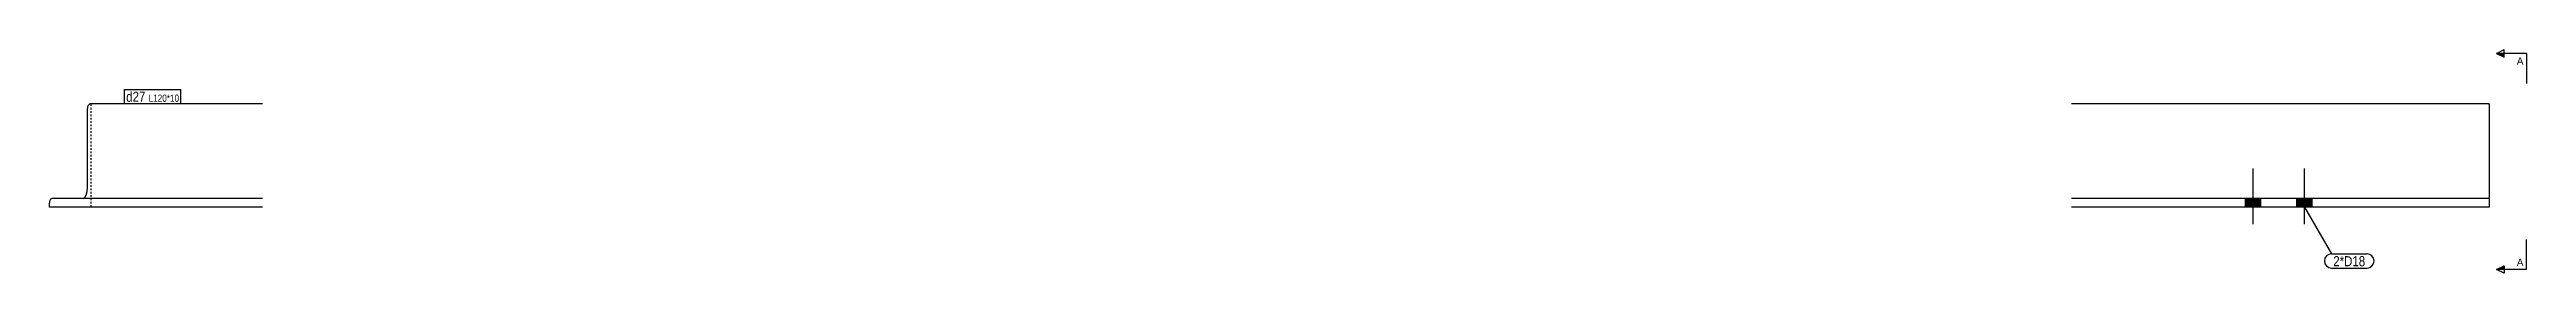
# Model space of a CAD drawing. Header units: millimetres. Extents: x 11 to 17060, y 6 to 301.
# Drawn here: x 11 to 2902, y 11 to 271 of the extents above; entities that cross this region are included whole.
import ezdxf

# ---------------------------------------------------------------- set-up
doc = ezdxf.new("R2010")
doc.units = ezdxf.units.MM
doc.linetypes.add('DXK_LINE_DOT2', pattern=[3.9198, 1.9599, -1.9599])
doc.layers.add('STÅL', color=7, linetype='Continuous')
doc.layers.add('TEKST', color=7, linetype='Continuous')
doc.styles.add('Arial', font='ARIAL.TTF', dxfattribs={"height": 0.2})
doc.styles.add('Arial Narrow', font='ARIALN.TTF', dxfattribs={"height": 0.2})

msp = doc.modelspace()

# ---------------------------------------------------------------- hatches: boundary and pattern name
at = {"layer": 'STÅL', "linetype": 'Continuous'}
for points in [[(2591.5, 97.7), (2573.5, 97.7), (2573.5, 87.7), (2591.5, 87.7)], [(2651.5, 97.7), (2633.5, 97.7), (2633.5, 87.7), (2651.5, 87.7)]]:
    msp.add_hatch(color=3, dxfattribs=at).paths.add_polyline_path(points)
at = {"layer": 'TEKST', "linetype": 'Continuous'}
for points in [[(2875.4, 266.5), (2875.4, 262.1), (2866.6, 266.5)], [(2875.4, 19.2), (2875.4, 14.9), (2866.6, 14.9)]]:
    msp.add_hatch(color=30, dxfattribs=at).paths.add_polyline_path(points)

# ---------------------------------------------------------------- linework, layer by layer
at = {"layer": 'STÅL', "color": 2, "linetype": 'Continuous'}
for p, q in [((54.9, 201.2), (55.1, 203.7)), ((55.1, 203.7), (55.7, 205.8)), ((55.7, 205.8), (56.6, 207.2)), ((56.6, 207.2), (57.6, 207.7)), ((259, 207.7), (57.6, 207.7)), ((2857.9, 207.7), (2370.5, 207.7)), ((2857.9, 207.7), (2857.9, 207.2)), ((2857.9, 207.2), (2857.9, 98.7)), ((54.9, 110.7), (54.9, 201.2)), ((10.5, 91.2), (10.7, 93.7)), ((10.5, 87.7), (10.5, 91.2)), ((259, 87.7), (10.5, 87.7)), ((10.7, 93.7), (11.3, 95.8)), ((11.3, 95.8), (12.1, 97.2)), ((12.1, 97.2), (13.1, 97.7)), ((259, 97.7), (13.1, 97.7)), ((49.7, 97.7), (51.7, 98.7)), ((51.7, 98.7), (53.4, 101.5)), ((53.4, 101.5), (54.5, 105.7)), ((54.5, 105.7), (54.9, 110.7)), ((2857.9, 97.7), (2370.5, 97.7)), ((2857.9, 87.7), (2370.5, 87.7)), ((2857.9, 97.7), (2857.9, 98.7)), ((2857.9, 97.7), (2857.9, 97.2)), ((2857.9, 97.2), (2857.9, 87.7))]:
    msp.add_line(p, q, dxfattribs=at)
at = {"layer": 'STÅL', "color": 7, "linetype": 'DXK_LINE_DOT2'}
for p, q in [((59, 87.7), (59, 207.7)), ((2857.9, 207.2), (2857.9, 207.7)), ((2857.9, 207.2), (2857.9, 203.7)), ((2857.9, 97.2), (2857.9, 97.7))]:
    msp.add_line(p, q, dxfattribs=at)
at = {"layer": 'STÅL', "color": 3, "linetype": 'Continuous'}
for p, q in [((2582.5, 67.7), (2582.5, 132.7)), ((2642.5, 67.7), (2642.5, 132.7)), ((2573.5, 87.7), (2573.5, 97.7)), ((2591.5, 87.7), (2591.5, 97.7)), ((2633.5, 87.7), (2633.5, 97.7)), ((2651.5, 87.7), (2651.5, 97.7))]:
    msp.add_line(p, q, dxfattribs=at)
at = {"layer": 'TEKST', "color": 30, "linetype": 'Continuous'}
for p, q in [((2866.6, 266.5), (2875.4, 270.9)), ((2866.6, 266.5), (2875.4, 262.1)), ((2875.4, 262.1), (2875.4, 270.9)), ((2866.6, 14.9), (2875.4, 19.2)), ((2875.4, 10.5), (2866.6, 14.9)), ((2875.4, 19.2), (2875.4, 10.5))]:
    msp.add_line(p, q, dxfattribs=at)

# ---------------------------------------------------------------- wipeouts: each hides what was drawn before it
at = {"color": 0, "linetype": 'Continuous'}
for points in [[(2898.1, 253.4), (2898.1, 262.1), (2890.3, 262.1), (2890.3, 253.4)], [(2898.1, 19.2), (2898.1, 28), (2890.3, 28), (2890.3, 19.2)]]:
    msp.add_wipeout(points, dxfattribs=at).dxf.layer = 'TEKST'
at = {"color": 0}
msp.add_wipeout([(2713.4, 18.8), (2713.4, 31.1), (2676.1, 31.1), (2676.1, 18.8)], dxfattribs=at).dxf.layer = 'TEKST'

# ---------------------------------------------------------------- next in the draw order: linework, layer by layer
at = {"layer": 'TEKST', "color": 30, "linetype": 'Continuous'}
for p, q in [((2901.6, 266.5), (2866.6, 266.5)), ((2901.6, 266.5), (2901.6, 231.5)), ((2901.6, 14.9), (2901.6, 49.9)), ((2901.6, 14.9), (2866.6, 14.9))]:
    msp.add_line(p, q, dxfattribs=at)

# ---------------------------------------------------------------- next in the draw order: texts
at = {"layer": 'TEKST', "color": 96, "linetype": 'Continuous', "style": 'Arial'}
for p in [(2890.3, 253.4), (2890.3, 19.2)]:
    msp.add_text('A', height=8.36, dxfattribs=at).set_placement(p)

# ---------------------------------------------------------------- next in the draw order: wipeouts: each hides what was drawn before it
at = {"color": 0}
for points in [[(122.4, 210.2), (122.4, 222.4), (100, 222.4), (100, 210.2)], [(2713.4, 18.8), (2713.4, 31.1), (2676.1, 31.1), (2676.1, 18.8)]]:
    msp.add_wipeout(points, dxfattribs=at).dxf.layer = 'TEKST'

# ---------------------------------------------------------------- next in the draw order: linework, layer by layer
at = {"layer": 'TEKST', "color": 7, "linetype": 'Continuous'}
for p, q in [((2642.5, 87.7), (2674, 33.2)), ((2674, 33.2), (2715.5, 33.2)), ((2674, 16.7), (2715.5, 16.7))]:
    msp.add_line(p, q, dxfattribs=at)
for centre, radius, start, end in [((2674, 24.9), 8.23, 90, 270), ((2715.5, 24.9), 8.22, 270, 90)]:
    msp.add_arc(centre, radius, start, end, dxfattribs=at)

# ---------------------------------------------------------------- next in the draw order: texts
at = {"layer": 'TEKST', "color": 3, "style": 'Arial Narrow'}
msp.add_text('2*D18', height=11.69, dxfattribs=at).set_placement((2676.1, 18.8))

# ---------------------------------------------------------------- next in the draw order: wipeouts: each hides what was drawn before it
at = {"color": 0}
msp.add_wipeout([(122.4, 210.2), (122.4, 222.4), (100, 222.4), (100, 210.2)], dxfattribs=at).dxf.layer = 'TEKST'

# ---------------------------------------------------------------- next in the draw order: linework, layer by layer
at = {"layer": 'TEKST', "color": 7, "linetype": 'Continuous'}
msp.add_line((97.9, 208.1), (97.9, 224.5), dxfattribs=at)

# ---------------------------------------------------------------- next in the draw order: wipeouts: each hides what was drawn before it
at = {"color": 0}
msp.add_wipeout([(161.8, 210.2), (161.8, 218.9), (126.1, 218.9), (126.1, 210.2)], dxfattribs=at).dxf.layer = 'TEKST'

# ---------------------------------------------------------------- next in the draw order: wipeouts: each hides what was drawn before it
msp.add_wipeout([(161.8, 210.2), (161.8, 218.9), (126.1, 218.9), (126.1, 210.2)], dxfattribs=at).dxf.layer = 'TEKST'

# ---------------------------------------------------------------- next in the draw order: linework, layer by layer
at = {"layer": 'TEKST', "color": 7, "linetype": 'Continuous'}
for p, q in [((97.9, 224.5), (163.9, 224.5)), ((97.9, 208.1), (163.9, 208.1)), ((163.9, 208.1), (163.9, 224.5))]:
    msp.add_line(p, q, dxfattribs=at)

# ---------------------------------------------------------------- next in the draw order: texts
at = {"layer": 'TEKST', "color": 3, "style": 'Arial Narrow'}
for s, height, p in [('d27', 11.69, (100, 210.2)), ('L120*10', 8.35, (126.1, 210.2))]:
    msp.add_text(s, height=height, dxfattribs=at).set_placement(p)

doc.saveas('drawing.dxf')
